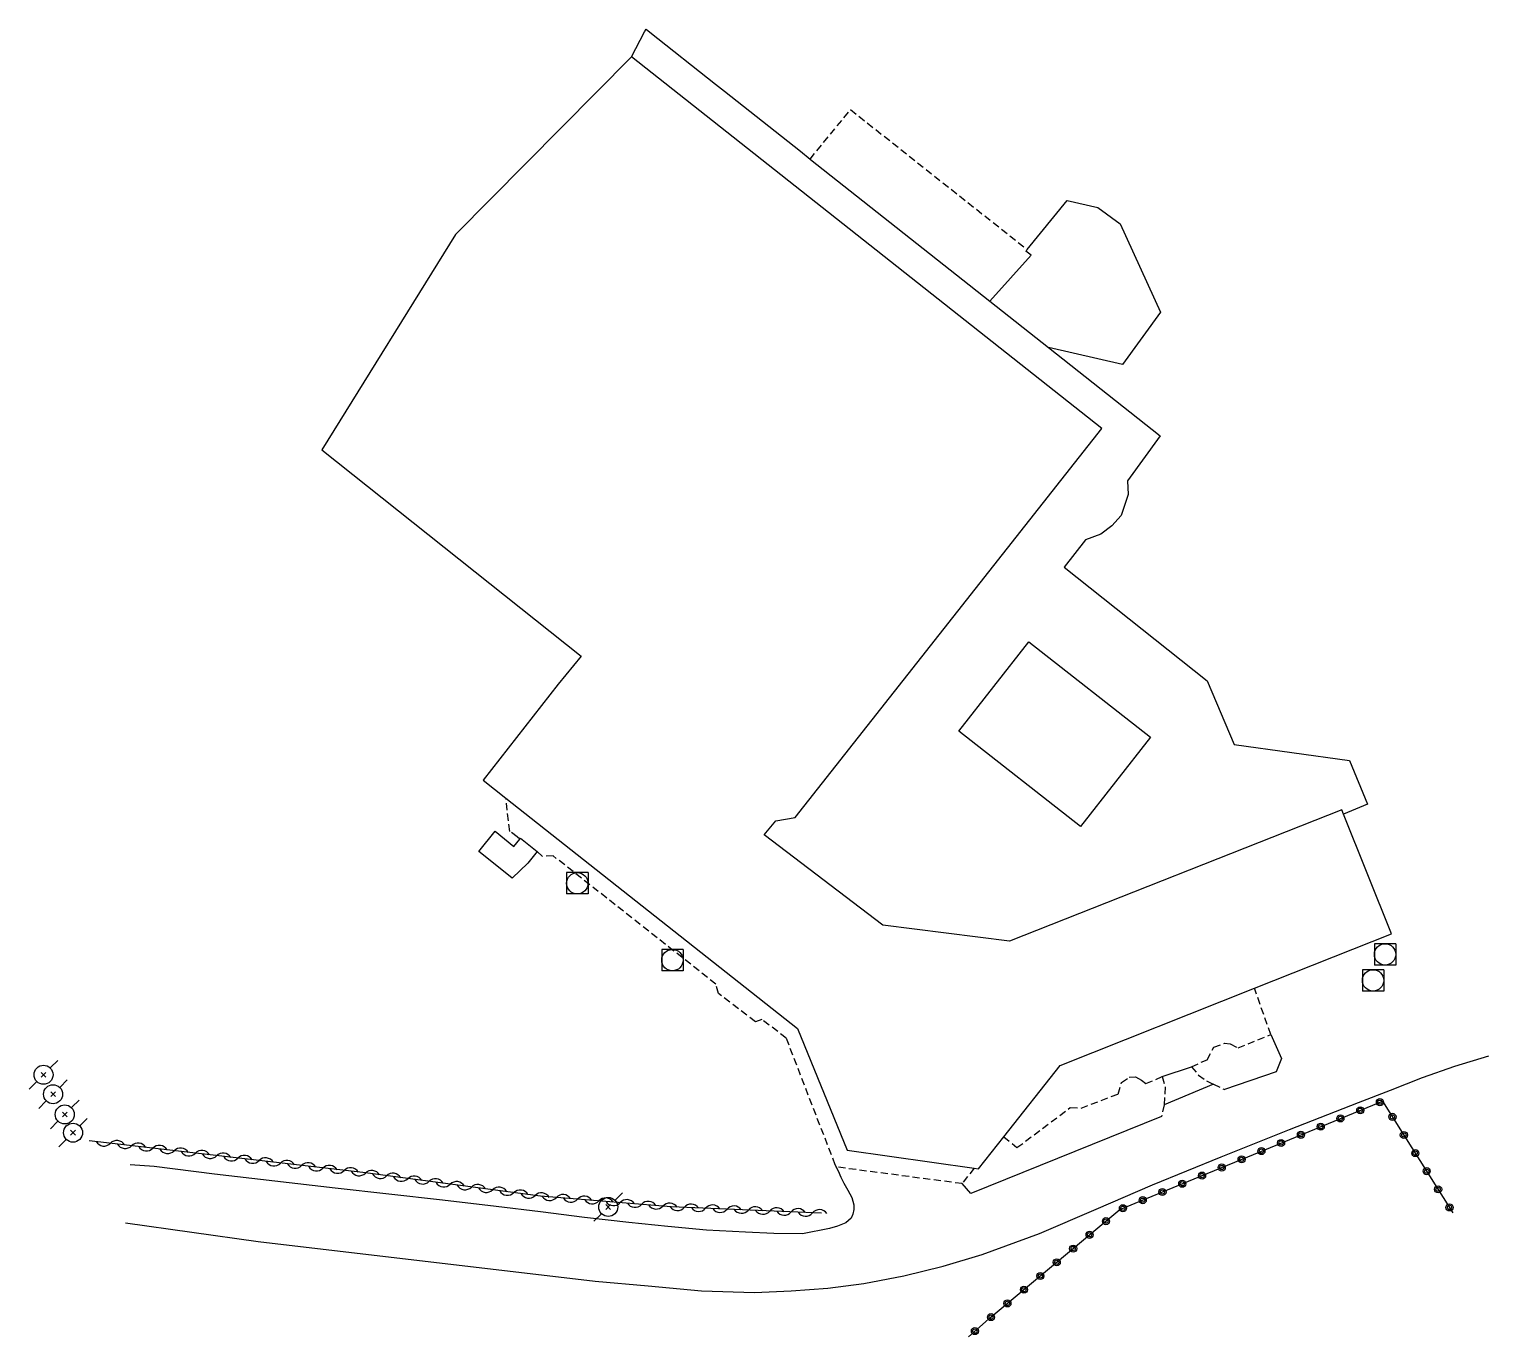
# Model space of a CAD drawing. Header units: millimetres. Extents: x 82000 to 83000, y 143000 to 143823.
# Drawn here: x 82345.6 to 82448, y 143730.9 to 143822.6 of the extents above; entities that cross this region are included whole.
import ezdxf

# ---------------------------------------------------------------- set-up
doc = ezdxf.new("R2010")
doc.units = ezdxf.units.MM
doc.linetypes.add('DASHED', pattern=[0.75, 0.5, -0.25])
doc.layers.get('0').update_dxf_attribs({"linetype": 'CONTINUOUS'})
for name, color, linetype in [('W0017', 7, 'CONTINUOUS'), ('W0104', 1, 'CONTINUOUS'), ('W0105', 7, 'CONTINUOUS'), ('W0112', 1, 'DASHED'), ('W0310', 3, 'CONTINUOUS'), ('W0323', 7, 'CONTINUOUS'), ('W0420', 7, 'CONTINUOUS'), ('W0473', 7, 'CONTINUOUS'), ('W0515', 5, 'CONTINUOUS')]:
    doc.layers.add(name, color=color, linetype=linetype)

# ---------------------------------------------------------------- blocks, each defined once
blk = doc.blocks.new('T473')
for p, q in [((-0.166667, 0.166667), (0.166667, -0.166667)), ((-0.166667, -0.166667), (0.166667, 0.166667)), ((0.500001, 0.500001), (1.000002, 1.000002)), ((-1.000002, -1.000002), (-0.500001, -0.500001))]:
    blk.add_line(p, q)
blk.add_ellipse((0, 0), major_axis=(0.471405, 0.471405), ratio=1, start_param=5.4977871438, end_param=11.780972451)
blk = doc.blocks.new('t310o')
at = {"color": 0, "linetype": 'Continuous'}
for centre, start, end in [((-0.5, 0.38), 216.8699, 323.1304), ((0.5, -0.37), 36.8699, 143.1303)]:
    blk.add_arc(centre, 0.625, start, end, dxfattribs=at)
blk = doc.blocks.new('T420')
for p, q in [((0.75, 0.75), (-0.75, 0.75)), ((-0.75, 0.75), (-0.75, -0.75)), ((0.75, 0.75), (0.75, -0.75)), ((0.75, -0.75), (-0.75, -0.75))]:
    blk.add_line(p, q)
blk.add_ellipse((0, 0), major_axis=(-0.53, 0.53), ratio=1, start_param=3.926991, end_param=10.210176)
blk = doc.blocks.new('t323o')
at = {"color": 0, "linetype": 'Continuous'}
for radius in [0.25, 0.15]:
    blk.add_circle((0, 0), radius, dxfattribs=at)

msp = doc.modelspace()

# ---------------------------------------------------------------- linework, layer by layer
at = {"layer": 'W0017'}
for points in [[(82432.69, 143752.09), (82433.43, 143750.41), (82433.07, 143749.48), (82429.44, 143748.23)], [(82352.39, 143738.9), (82361.68, 143737.58), (82385.32, 143734.79), (82389.04, 143734.46), (82392.76, 143734.12), (82396.49, 143734.01), (82399.05, 143734.11), (82401.62, 143734.3), (82404.16, 143734.63), (82406.95, 143735.17), (82409.71, 143735.86), (82412.44, 143736.66), (82416.48, 143738.14), (82420.44, 143739.85), (82424.4, 143741.56), (82429.21, 143743.51), (82434.01, 143745.44), (82438.84, 143747.33), (82441.08, 143748.2), (82443.33, 143749.07), (82445.6, 143749.88), (82447.98, 143750.59)], [(82425.02, 143746.35), (82411.66, 143740.95), (82411.04, 143741.64)], [(82402.15, 143742.95), (82402.22, 143742.8), (82402.35, 143742.53), (82402.55, 143742.1), (82402.75, 143741.67), (82403.04, 143741.17), (82403.32, 143740.66), (82403.46, 143740.14), (82403.44, 143739.82), (82403.38, 143739.5), (82403.27, 143739.22), (82402.88, 143738.88), (82402.31, 143738.66), (82401.74, 143738.48), (82399.84, 143738.11), (82397.85, 143738.15), (82395.86, 143738.24), (82393.13, 143738.37), (82390.4, 143738.63), (82387.67, 143738.92), (82384.57, 143739.26), (82381.47, 143739.65), (82378.38, 143740.03), (82374.61, 143740.47), (82370.84, 143740.89), (82367.07, 143741.33), (82362.85, 143741.81), (82358.62, 143742.31), (82354.4, 143742.83), (82352.71, 143742.95)]]:
    msp.add_lwpolyline(points, dxfattribs=at)
at = {"layer": 'W0104'}
msp.add_lwpolyline([(82387.86, 143820.66), (82388.78, 143822.41), (82388.88, 143822.59), (82389.14, 143822.38), (82393.75, 143818.74), (82394.39, 143818.24), (82399.71, 143814.03), (82400.38, 143813.49), (82400.42, 143813.46), (82412.99, 143803.52), (82417.09, 143800.28), (82424.92, 143794.08), (82422.64, 143790.92), (82422.68, 143789.96), (82422.2, 143788.49), (82421.55, 143787.76), (82420.76, 143787.18), (82419.7, 143786.78), (82418.19, 143784.86), (82428.22, 143776.89), (82430.11, 143772.44), (82438.21, 143771.32), (82439.48, 143768.25), (82437.79, 143767.55)], dxfattribs=at)
msp.add_lwpolyline([(82397.16, 143766.09), (82397.98, 143767.08), (82399.34, 143767.31), (82420.85, 143794.59), (82387.86, 143820.66), (82375.51, 143808.19), (82366.15, 143793.09), (82384.33, 143778.62), (82382.72, 143776.67), (82377.46, 143769.93), (82379.05, 143768.67), (82399.5, 143752.52), (82402.99, 143743.99), (82411.89, 143742.72), (82412.2, 143742.68), (82413.97, 143744.93), (82417.91, 143749.93), (82431.54, 143755.34), (82441.15, 143759.16), (82437.79, 143767.55), (82437.67, 143767.86), (82414.36, 143758.63), (82405.48, 143759.76)], close=True, dxfattribs=at)
at = {"layer": 'W0105'}
msp.add_lwpolyline([(82379.49, 143763.07), (82378.41, 143763.93), (82377.16, 143764.93), (82378.29, 143766.35), (82379.61, 143765.29), (82380.02, 143765.79), (82380.07, 143765.87), (82381.24, 143764.94), (82380.59, 143764.11)], close=True, dxfattribs=at)
for points in [[(82425.07, 143749.15), (82427.13, 143749.84)], [(82428.66, 143748.61), (82425.21, 143747.16)]]:
    msp.add_lwpolyline(points, dxfattribs=at)
at = {"layer": 'W0112'}
for points in [[(82400.38, 143813.49), (82403.22, 143816.95), (82415.61, 143807.14)], [(82379.84, 143765.95), (82379.32, 143766.34), (82379.05, 143768.67)], [(82380.02, 143765.79), (82379.84, 143765.95)], [(82411.04, 143741.64), (82402.22, 143742.8), (82402.21, 143742.81), (82402.15, 143742.95), (82398.71, 143751.85), (82397, 143753.15), (82396.55, 143752.99), (82393.96, 143754.98), (82393.78, 143755.63), (82382.37, 143764.62), (82381.61, 143764.58), (82381.24, 143764.94)], [(82427.13, 143749.84), (82428.23, 143750.33), (82428.7, 143751.21), (82429.45, 143751.48), (82429.85, 143751.44), (82430.4, 143751.15), (82432.69, 143752.09), (82431.54, 143755.34)], [(82427.13, 143749.84), (82427.61, 143749.25), (82428.19, 143748.84), (82428.66, 143748.61), (82429.44, 143748.23)], [(82413.97, 143744.93), (82414.89, 143744.16), (82418.63, 143746.97), (82419.4, 143746.94), (82421.98, 143747.92), (82422.22, 143748.74), (82422.75, 143749.1), (82423.21, 143749.13), (82423.61, 143748.89), (82423.93, 143748.65), (82425.07, 143749.15)], [(82425.07, 143749.15), (82425.28, 143748.42), (82425.21, 143747.16), (82425.02, 143746.35)], [(82411.89, 143742.72), (82411.04, 143741.64)]]:
    msp.add_lwpolyline(points, dxfattribs=at)
at = {"layer": 'W0310'}
msp.add_lwpolyline([(82401.19, 143739.56), (82390.65, 143740.02), (82381.49, 143740.76), (82369.01, 143742.41), (82349.83, 143744.65)], dxfattribs=at)
at = {"layer": 'W0323'}
msp.add_lwpolyline([(82411.48, 143730.9), (82412.68, 143731.94), (82412.94, 143732.17), (82422.11, 143739.82), (82427.31, 143741.97), (82431.99, 143743.9), (82440.52, 143747.42), (82441.91, 143745.22), (82445.45, 143739.59)], dxfattribs=at)
at = {"layer": 'W0515'}
msp.add_lwpolyline([(82412.99, 143803.52), (82415.89, 143806.74), (82415.51, 143807.02), (82415.55, 143807.06), (82415.61, 143807.14), (82418.42, 143810.58), (82420.56, 143810.08), (82422.12, 143808.95), (82424.96, 143802.76), (82422.29, 143799.07), (82417.09, 143800.28)], dxfattribs=at)
msp.add_lwpolyline([(82419.35, 143766.68), (82410.81, 143773.37), (82415.71, 143779.64), (82424.26, 143772.95)], close=True, dxfattribs=at)

# ---------------------------------------------------------------- block references
at = {"layer": 'W0310'}
for p, rotation in [((82351.32, 143744.47), 173.340957309958), ((82352.81, 143744.3), 173.340957309958), ((82354.3, 143744.13), 173.340957309958), ((82355.79, 143743.95), 173.340957309958), ((82357.28, 143743.78), 173.340957309958), ((82358.77, 143743.6), 173.340957309958), ((82360.26, 143743.43), 173.340957309958), ((82361.75, 143743.26), 173.340957309958), ((82363.24, 143743.08), 173.340957309958), ((82364.73, 143742.91), 173.340957309958), ((82366.22, 143742.73), 173.340957309958), ((82367.71, 143742.56), 173.340957309958), ((82369.2, 143742.38), 172.4853760975962), ((82370.69, 143742.19), 172.4853760975962), ((82372.17, 143741.99), 172.4853760975962), ((82373.66, 143741.8), 172.4853760975962), ((82375.15, 143741.6), 172.4853760975962), ((82376.63, 143741.4), 172.4853760975962), ((82378.12, 143741.21), 172.4853760975962), ((82379.61, 143741.01), 172.4853760975962), ((82381.1, 143740.81), 172.4853760975962), ((82382.59, 143740.67), 175.3683998630528), ((82384.08, 143740.55), 175.3683998630528), ((82385.58, 143740.43), 175.3683998630528), ((82387.07, 143740.31), 175.3683998630528), ((82388.57, 143740.19), 175.3683998630528), ((82390.06, 143740.07), 175.3683998630528), ((82391.56, 143739.98), 177.5175235434706), ((82393.06, 143739.92), 177.5175235434706), ((82394.56, 143739.85), 177.5175235434706), ((82396.06, 143739.79), 177.5175235434706), ((82397.56, 143739.72), 177.5175235434706), ((82399.05, 143739.66), 177.5175235434706), ((82400.55, 143739.59), 177.5175235434706)]:
    msp.add_blockref('t310o', p, dxfattribs=dict(at, rotation=rotation))
at = {"layer": 'W0323'}
for p, rotation in [((82440.34, 143747.35), 22.43178053020943), ((82437.57, 143746.21), 22.43178053020943), ((82438.96, 143746.78), 22.43178053020943), ((82441.22, 143746.32), 302.2101846680064), ((82434.8, 143745.06), 22.43178053020943), ((82436.19, 143745.63), 22.43178053020943), ((82442.02, 143745.05), 302.2157553941095), ((82432.03, 143743.92), 22.43178053020943), ((82433.41, 143744.49), 22.43178053020943), ((82430.64, 143743.34), 22.43251059589474), ((82442.82, 143743.78), 302.2157553941095), ((82427.87, 143742.2), 22.43251059589474), ((82429.25, 143742.77), 22.43251059589474), ((82443.62, 143742.51), 302.2157553941095), ((82425.09, 143741.05), 22.43886470151872), ((82426.48, 143741.63), 22.43886470151872), ((82444.42, 143741.24), 302.2157553941095), ((82422.32, 143739.91), 22.43886470151872), ((82423.71, 143740.48), 22.43886470151872), ((82445.22, 143739.97), 302.2157553941095), ((82421.13, 143739.01), 39.84426328784855), ((82419.98, 143738.05), 39.84426328784855), ((82418.83, 143737.08), 39.84426328784855), ((82417.68, 143736.12), 39.84426328784855), ((82416.53, 143735.16), 39.84426328784855), ((82415.38, 143734.2), 39.84426328784855), ((82414.22, 143733.24), 39.84426328784855), ((82413.07, 143732.28), 39.84426328784855), ((82411.94, 143731.3), 41.10303801935467)]:
    msp.add_blockref('t323o', p, dxfattribs=dict(at, rotation=rotation))
at = {"layer": 'W0420'}
for p in [(82384.06, 143762.7), (82440.7, 143757.71), (82390.73, 143757.31), (82439.86, 143755.89)]:
    msp.add_blockref('T420', p, dxfattribs=at)
at = {"layer": 'W0473'}
for p in [(82346.63, 143749.27), (82347.3, 143747.91), (82348.12, 143746.49), (82348.7, 143745.21), (82386.23, 143740)]:
    msp.add_blockref('T473', p, dxfattribs=at)

doc.saveas('drawing.dxf')
